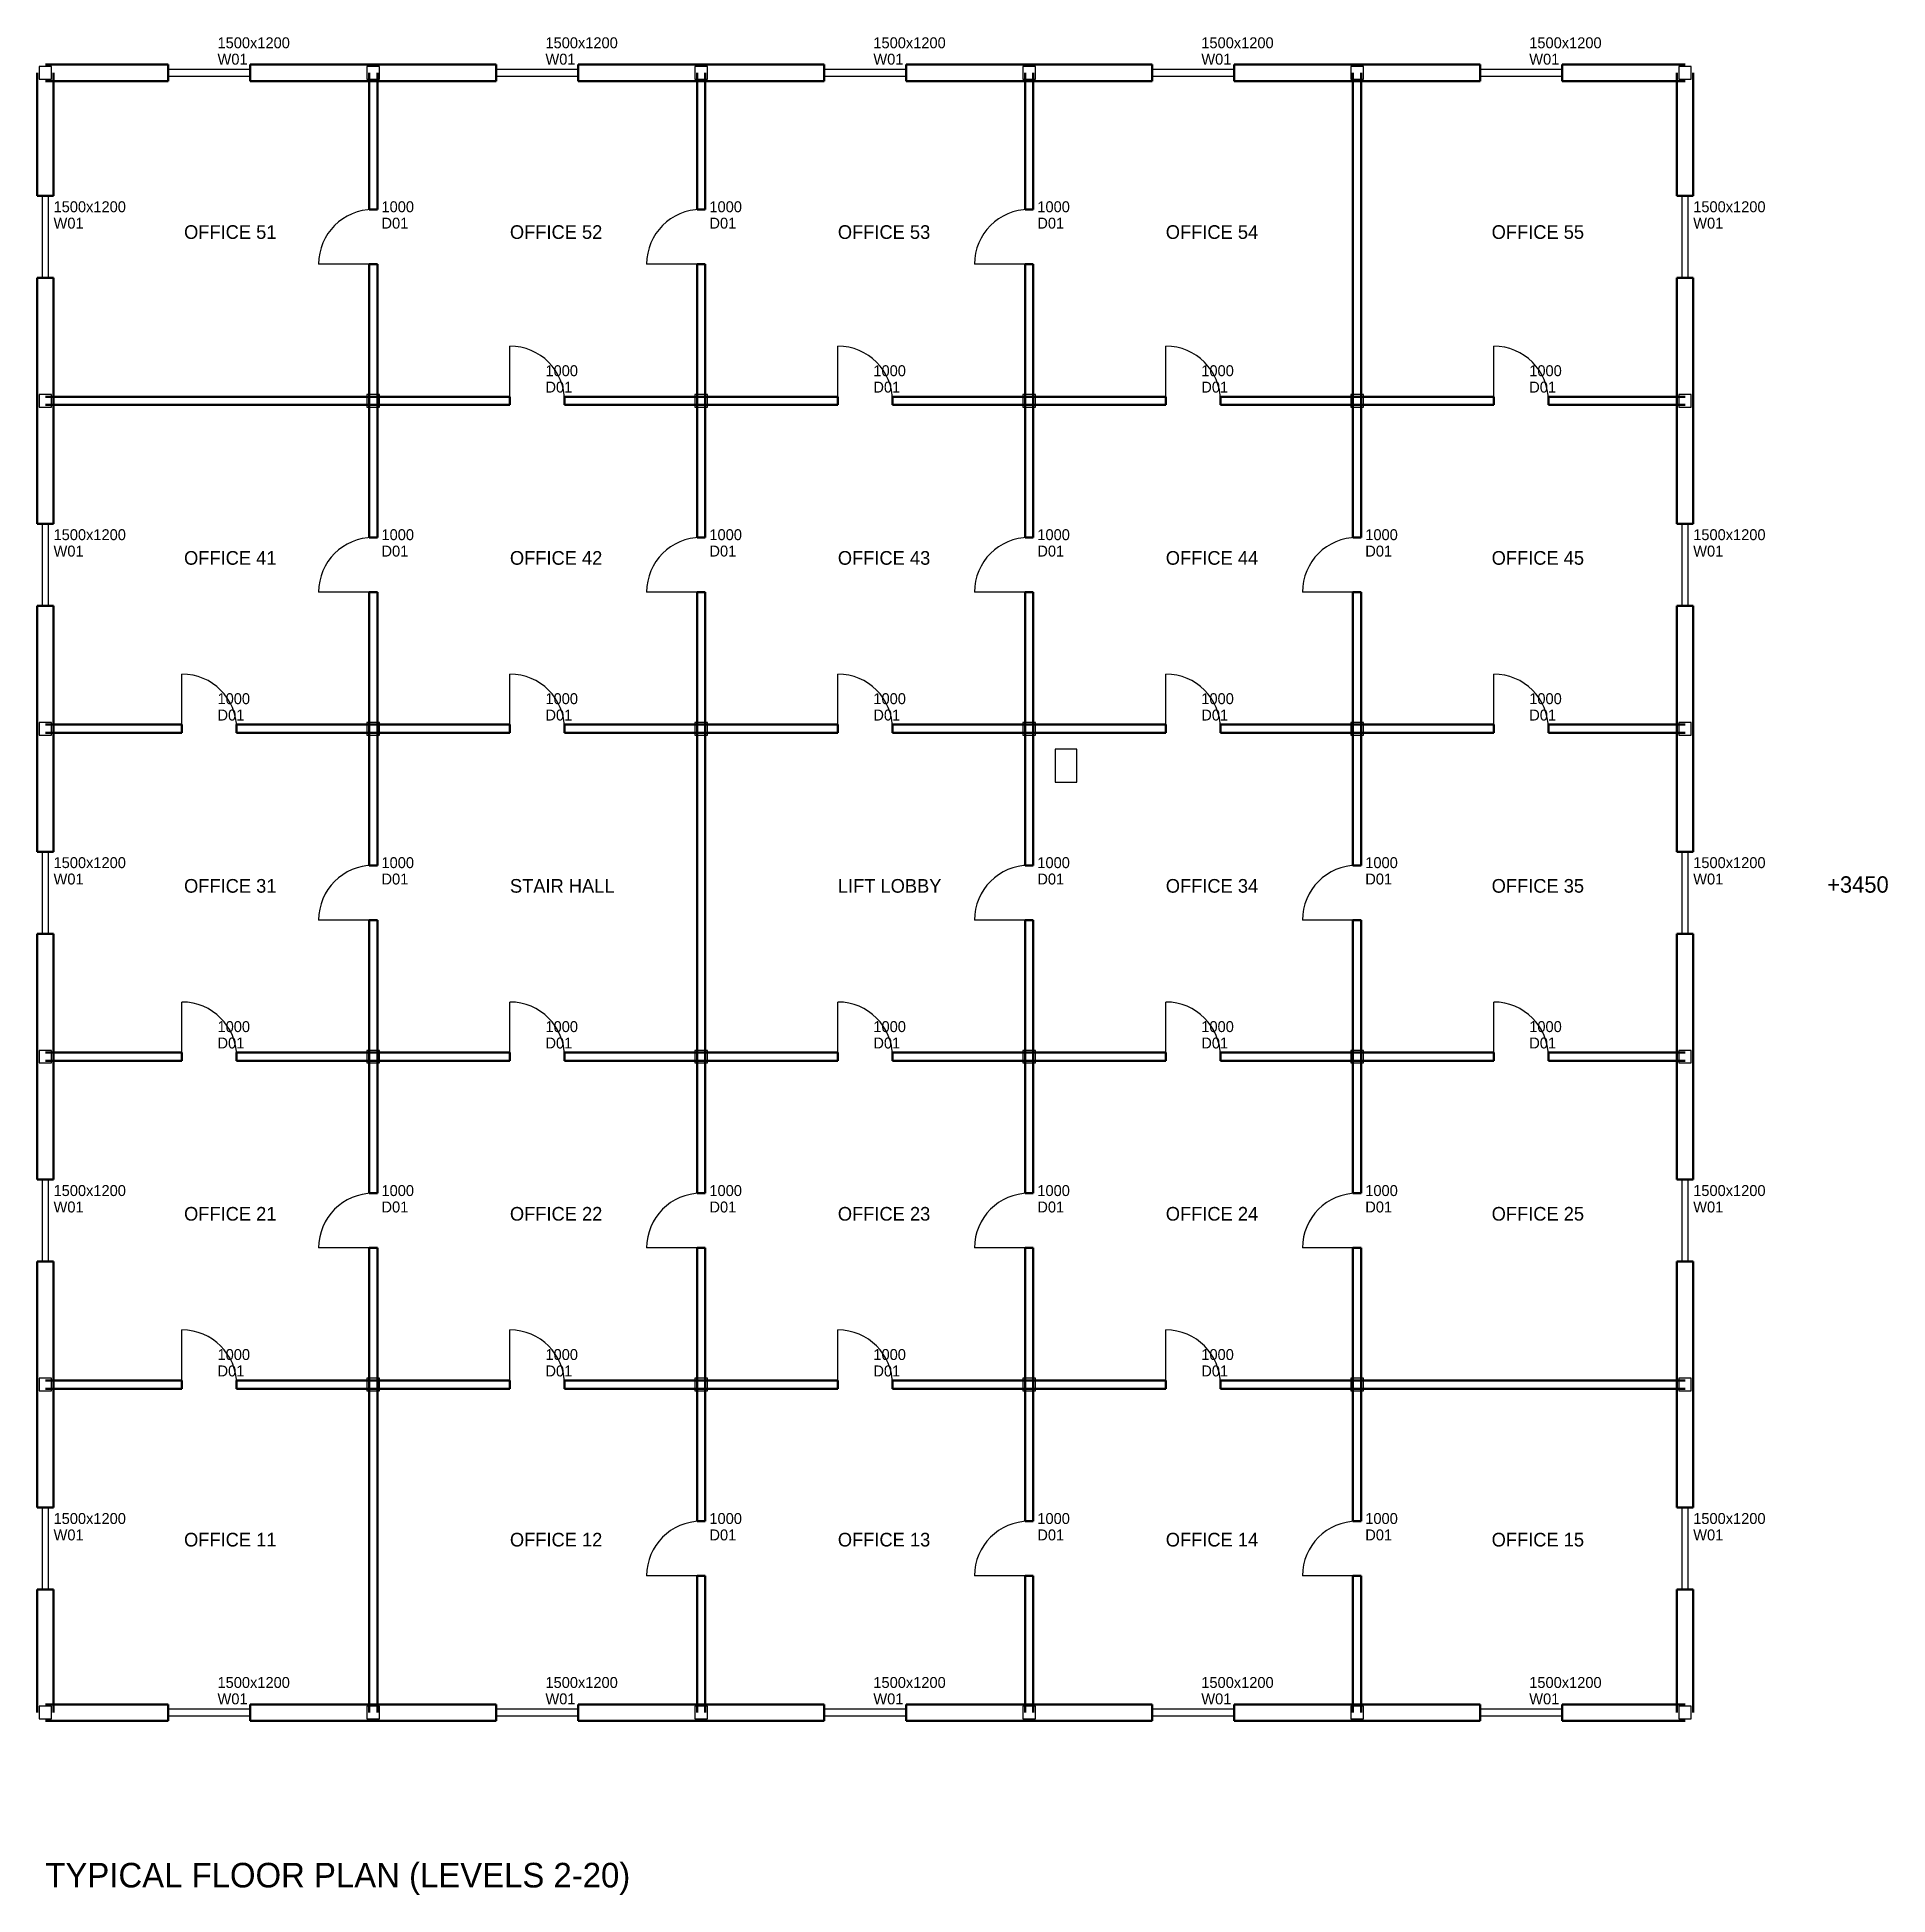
# Model space of a CAD drawing. Header units: millimetres. Extents: x -150 to 177469, y -4004 to 61200.
# Drawn here: x 41850 to 75711, y -3335 to 30653 of the extents above; entities that cross this region are included whole.
import ezdxf

# ---------------------------------------------------------------- set-up
doc = ezdxf.new("R2010")
doc.units = ezdxf.units.MM
for name, color, linetype in [('COLUMN', 5, 'CONTINUOUS'), ('DOOR', 3, 'CONTINUOUS'), ('SANITARY', 7, 'CONTINUOUS'), ('TEXT', 6, 'CONTINUOUS'), ('WALL', 4, 'CONTINUOUS'), ('WIND', 2, 'CONTINUOUS')]:
    doc.layers.add(name, color=color, linetype=linetype)

msp = doc.modelspace()

# ---------------------------------------------------------------- texts
at = {"layer": 'TEXT'}
for s, height, p in [('OFFICE 51', 250, (44538, 26962)), ('OFFICE 52', 250, (50500, 26962)), ('OFFICE 53', 250, (56500, 26962)), ('OFFICE 54', 250, (62500, 26962)), ('OFFICE 55', 250, (68462, 26962)), ('OFFICE 41', 250, (44538, 21000)), ('OFFICE 42', 250, (50500, 21000)), ('OFFICE 43', 250, (56500, 21000)), ('OFFICE 44', 250, (62500, 21000)), ('OFFICE 45', 250, (68462, 21000)), ('+3450', 300, (74600, 15000)), ('OFFICE 31', 250, (44538, 15000)), ('STAIR HALL', 250, (50500, 15000)), ('LIFT LOBBY', 250, (56500, 15000)), ('OFFICE 34', 250, (62500, 15000)), ('OFFICE 35', 250, (68462, 15000)), ('OFFICE 21', 250, (44538, 9000)), ('OFFICE 22', 250, (50500, 9000)), ('OFFICE 23', 250, (56500, 9000)), ('OFFICE 24', 250, (62500, 9000)), ('OFFICE 25', 250, (68462, 9000)), ('OFFICE 11', 250, (44538, 3038)), ('OFFICE 12', 250, (50500, 3038)), ('OFFICE 13', 250, (56500, 3038)), ('OFFICE 14', 250, (62500, 3038)), ('OFFICE 15', 250, (68462, 3038)), ('TYPICAL FLOOR PLAN (LEVELS 2-20)', 450, (42000, -3200))]:
    msp.add_text(s, height=height, dxfattribs=at).set_placement(p)

# ---------------------------------------------------------------- blocks, each defined once
blk = doc.blocks.new('WINDOW')
at = {"layer": 'WIND'}
blk.add_lwpolyline([(-750, -60), (750, -60), (750, 60), (-750, 60)], close=True, dxfattribs=at)
blk = doc.blocks.new('DOOR')
at = {"layer": 'DOOR'}
blk.add_line((-500, 0), (-500, 1000), dxfattribs=at)
blk.add_arc((-500, 0), 1000, 0, 90, dxfattribs=at)
blk = doc.blocks.new('WC-STD')
at = {"layer": 'SANITARY'}
blk.add_lwpolyline([(-200, -300), (200, -300), (200, 300), (-200, 300)], close=True, dxfattribs=at)

# ---------------------------------------------------------------- linework, layer by layer
at = {"layer": 'COLUMN'}
for points in [[(41885, 29885), (42115, 29885), (42115, 30115), (41885, 30115)], [(47885, 29885), (48115, 29885), (48115, 30115), (47885, 30115)], [(53885, 29885), (54115, 29885), (54115, 30115), (53885, 30115)], [(59885, 29885), (60115, 29885), (60115, 30115), (59885, 30115)], [(65885, 29885), (66115, 29885), (66115, 30115), (65885, 30115)], [(71885, 29885), (72115, 29885), (72115, 30115), (71885, 30115)], [(41885, 23885), (42115, 23885), (42115, 24115), (41885, 24115)], [(47885, 23885), (48115, 23885), (48115, 24115), (47885, 24115)], [(53885, 23885), (54115, 23885), (54115, 24115), (53885, 24115)], [(59885, 23885), (60115, 23885), (60115, 24115), (59885, 24115)], [(65885, 23885), (66115, 23885), (66115, 24115), (65885, 24115)], [(71885, 23885), (72115, 23885), (72115, 24115), (71885, 24115)], [(41885, 17885), (42115, 17885), (42115, 18115), (41885, 18115)], [(47885, 17885), (48115, 17885), (48115, 18115), (47885, 18115)], [(53885, 17885), (54115, 17885), (54115, 18115), (53885, 18115)], [(59885, 17885), (60115, 17885), (60115, 18115), (59885, 18115)], [(65885, 17885), (66115, 17885), (66115, 18115), (65885, 18115)], [(71885, 17885), (72115, 17885), (72115, 18115), (71885, 18115)], [(41885, 11885), (42115, 11885), (42115, 12115), (41885, 12115)], [(47885, 11885), (48115, 11885), (48115, 12115), (47885, 12115)], [(53885, 11885), (54115, 11885), (54115, 12115), (53885, 12115)], [(59885, 11885), (60115, 11885), (60115, 12115), (59885, 12115)], [(65885, 11885), (66115, 11885), (66115, 12115), (65885, 12115)], [(71885, 11885), (72115, 11885), (72115, 12115), (71885, 12115)], [(41885, 5885), (42115, 5885), (42115, 6115), (41885, 6115)], [(47885, 5885), (48115, 5885), (48115, 6115), (47885, 6115)], [(53885, 5885), (54115, 5885), (54115, 6115), (53885, 6115)], [(59885, 5885), (60115, 5885), (60115, 6115), (59885, 6115)], [(65885, 5885), (66115, 5885), (66115, 6115), (65885, 6115)], [(71885, 5885), (72115, 5885), (72115, 6115), (71885, 6115)], [(41885, -115), (42115, -115), (42115, 115), (41885, 115)], [(47885, -115), (48115, -115), (48115, 115), (47885, 115)], [(53885, -115), (54115, -115), (54115, 115), (53885, 115)], [(59885, -115), (60115, -115), (60115, 115), (59885, 115)], [(65885, -115), (66115, -115), (66115, 115), (65885, 115)], [(71885, -115), (72115, -115), (72115, 115), (71885, 115)]]:
    msp.add_lwpolyline(points, close=True, dxfattribs=at)
at = {"layer": 'WALL', "lineweight": 50}
for p, q in [((41850, 27750), (41850, 30000)), ((44250, 30150), (42000, 30150)), ((42150, 30000), (42150, 27750)), ((44250, 29850), (44250, 30150)), ((48000, 30150), (45750, 30150)), ((45750, 29850), (45750, 30150)), ((47925, 27500), (47925, 30000)), ((50250, 30150), (48000, 30150)), ((48075, 30000), (48075, 27500)), ((50250, 29850), (50250, 30150)), ((54000, 30150), (51750, 30150)), ((51750, 29850), (51750, 30150)), ((53925, 27500), (53925, 30000)), ((56250, 30150), (54000, 30150)), ((54075, 30000), (54075, 27500)), ((56250, 29850), (56250, 30150)), ((60000, 30150), (57750, 30150)), ((57750, 29850), (57750, 30150)), ((59925, 27500), (59925, 30000)), ((62250, 30150), (60000, 30150)), ((60075, 30000), (60075, 27500)), ((62250, 29850), (62250, 30150)), ((66000, 30150), (63750, 30150)), ((63750, 29850), (63750, 30150)), ((65925, 24000), (65925, 30000)), ((68250, 30150), (66000, 30150)), ((66075, 30000), (66075, 24000)), ((68250, 29850), (68250, 30150)), ((72000, 30150), (69750, 30150)), ((69750, 29850), (69750, 30150)), ((71850, 27750), (71850, 30000)), ((72150, 30000), (72150, 27750)), ((42000, 29850), (44250, 29850)), ((45750, 29850), (48000, 29850)), ((48000, 29850), (50250, 29850)), ((51750, 29850), (54000, 29850)), ((54000, 29850), (56250, 29850)), ((57750, 29850), (60000, 29850)), ((60000, 29850), (62250, 29850)), ((63750, 29850), (66000, 29850)), ((66000, 29850), (68250, 29850)), ((69750, 29850), (72000, 29850)), ((41850, 27750), (42150, 27750)), ((71850, 27750), (72150, 27750)), ((47925, 27500), (48075, 27500)), ((53925, 27500), (54075, 27500)), ((59925, 27500), (60075, 27500)), ((41850, 24000), (41850, 26250)), ((41850, 26250), (42150, 26250)), ((42150, 26250), (42150, 24000)), ((47925, 24000), (47925, 26500)), ((47925, 26500), (48075, 26500)), ((48075, 26500), (48075, 24000)), ((53925, 24000), (53925, 26500)), ((53925, 26500), (54075, 26500)), ((54075, 26500), (54075, 24000)), ((59925, 24000), (59925, 26500)), ((59925, 26500), (60075, 26500)), ((60075, 26500), (60075, 24000)), ((71850, 24000), (71850, 26250)), ((71850, 26250), (72150, 26250)), ((72150, 26250), (72150, 24000)), ((41850, 21750), (41850, 24000)), ((48000, 24075), (42000, 24075)), ((42000, 23925), (48000, 23925)), ((42150, 24000), (42150, 21750)), ((47925, 21500), (47925, 24000)), ((50500, 24075), (48000, 24075)), ((48000, 23925), (50500, 23925)), ((48075, 24000), (48075, 21500)), ((50500, 23925), (50500, 24075)), ((54000, 24075), (51500, 24075)), ((51500, 23925), (51500, 24075)), ((51500, 23925), (54000, 23925)), ((53925, 21500), (53925, 24000)), ((56500, 24075), (54000, 24075)), ((54000, 23925), (56500, 23925)), ((54075, 24000), (54075, 21500)), ((56500, 23925), (56500, 24075)), ((60000, 24075), (57500, 24075)), ((57500, 23925), (57500, 24075)), ((57500, 23925), (60000, 23925)), ((59925, 21500), (59925, 24000)), ((62500, 24075), (60000, 24075)), ((60000, 23925), (62500, 23925)), ((60075, 24000), (60075, 21500)), ((62500, 23925), (62500, 24075)), ((66000, 24075), (63500, 24075)), ((63500, 23925), (63500, 24075)), ((63500, 23925), (66000, 23925)), ((65925, 21500), (65925, 24000)), ((68500, 24075), (66000, 24075)), ((66000, 23925), (68500, 23925)), ((66075, 24000), (66075, 21500)), ((68500, 23925), (68500, 24075)), ((72000, 24075), (69500, 24075)), ((69500, 23925), (69500, 24075)), ((69500, 23925), (72000, 23925)), ((71850, 21750), (71850, 24000)), ((72150, 24000), (72150, 21750)), ((41850, 21750), (42150, 21750)), ((47925, 21500), (48075, 21500)), ((53925, 21500), (54075, 21500)), ((59925, 21500), (60075, 21500)), ((65925, 21500), (66075, 21500)), ((71850, 21750), (72150, 21750)), ((47925, 18000), (47925, 20500)), ((47925, 20500), (48075, 20500)), ((48075, 20500), (48075, 18000)), ((53925, 18000), (53925, 20500)), ((53925, 20500), (54075, 20500)), ((54075, 20500), (54075, 18000)), ((59925, 18000), (59925, 20500)), ((59925, 20500), (60075, 20500)), ((60075, 20500), (60075, 18000)), ((65925, 18000), (65925, 20500)), ((65925, 20500), (66075, 20500)), ((66075, 20500), (66075, 18000)), ((41850, 18000), (41850, 20250)), ((41850, 20250), (42150, 20250)), ((42150, 20250), (42150, 18000)), ((71850, 18000), (71850, 20250)), ((71850, 20250), (72150, 20250)), ((72150, 20250), (72150, 18000)), ((44500, 18075), (42000, 18075)), ((44500, 17925), (44500, 18075)), ((48000, 18075), (45500, 18075)), ((45500, 17925), (45500, 18075)), ((50500, 18075), (48000, 18075)), ((50500, 17925), (50500, 18075)), ((54000, 18075), (51500, 18075)), ((51500, 17925), (51500, 18075)), ((56500, 18075), (54000, 18075)), ((56500, 17925), (56500, 18075)), ((60000, 18075), (57500, 18075)), ((57500, 17925), (57500, 18075)), ((62500, 18075), (60000, 18075)), ((62500, 17925), (62500, 18075)), ((66000, 18075), (63500, 18075)), ((63500, 17925), (63500, 18075)), ((68500, 18075), (66000, 18075)), ((68500, 17925), (68500, 18075)), ((72000, 18075), (69500, 18075)), ((69500, 17925), (69500, 18075)), ((41850, 15750), (41850, 18000)), ((42000, 17925), (44500, 17925)), ((42150, 18000), (42150, 15750)), ((45500, 17925), (48000, 17925)), ((47925, 15500), (47925, 18000)), ((48000, 17925), (50500, 17925)), ((48075, 18000), (48075, 15500)), ((51500, 17925), (54000, 17925)), ((53925, 12000), (53925, 18000)), ((54000, 17925), (56500, 17925)), ((54075, 18000), (54075, 12000)), ((57500, 17925), (60000, 17925)), ((59925, 15500), (59925, 18000)), ((60000, 17925), (62500, 17925)), ((60075, 18000), (60075, 15500)), ((63500, 17925), (66000, 17925)), ((65925, 15500), (65925, 18000)), ((66000, 17925), (68500, 17925)), ((66075, 18000), (66075, 15500)), ((69500, 17925), (72000, 17925)), ((71850, 15750), (71850, 18000)), ((72150, 18000), (72150, 15750)), ((41850, 15750), (42150, 15750)), ((71850, 15750), (72150, 15750)), ((47925, 15500), (48075, 15500)), ((59925, 15500), (60075, 15500)), ((65925, 15500), (66075, 15500)), ((47925, 12000), (47925, 14500)), ((47925, 14500), (48075, 14500)), ((48075, 14500), (48075, 12000)), ((59925, 12000), (59925, 14500)), ((59925, 14500), (60075, 14500)), ((60075, 14500), (60075, 12000)), ((65925, 12000), (65925, 14500)), ((65925, 14500), (66075, 14500)), ((66075, 14500), (66075, 12000)), ((41850, 12000), (41850, 14250)), ((41850, 14250), (42150, 14250)), ((42150, 14250), (42150, 12000)), ((71850, 12000), (71850, 14250)), ((71850, 14250), (72150, 14250)), ((72150, 14250), (72150, 12000)), ((41850, 9750), (41850, 12000)), ((44500, 12075), (42000, 12075)), ((42000, 11925), (44500, 11925)), ((42150, 12000), (42150, 9750)), ((44500, 11925), (44500, 12075)), ((48000, 12075), (45500, 12075)), ((45500, 11925), (45500, 12075)), ((45500, 11925), (48000, 11925)), ((47925, 9500), (47925, 12000)), ((50500, 12075), (48000, 12075)), ((48000, 11925), (50500, 11925)), ((48075, 12000), (48075, 9500)), ((50500, 11925), (50500, 12075)), ((54000, 12075), (51500, 12075)), ((51500, 11925), (51500, 12075)), ((51500, 11925), (54000, 11925)), ((53925, 9500), (53925, 12000)), ((56500, 12075), (54000, 12075)), ((54000, 11925), (56500, 11925)), ((54075, 12000), (54075, 9500)), ((56500, 11925), (56500, 12075)), ((60000, 12075), (57500, 12075)), ((57500, 11925), (57500, 12075)), ((57500, 11925), (60000, 11925)), ((59925, 9500), (59925, 12000)), ((62500, 12075), (60000, 12075)), ((60000, 11925), (62500, 11925)), ((60075, 12000), (60075, 9500)), ((62500, 11925), (62500, 12075)), ((66000, 12075), (63500, 12075)), ((63500, 11925), (63500, 12075)), ((63500, 11925), (66000, 11925)), ((65925, 9500), (65925, 12000)), ((68500, 12075), (66000, 12075)), ((66000, 11925), (68500, 11925)), ((66075, 12000), (66075, 9500)), ((68500, 11925), (68500, 12075)), ((72000, 12075), (69500, 12075)), ((69500, 11925), (69500, 12075)), ((69500, 11925), (72000, 11925)), ((71850, 9750), (71850, 12000)), ((72150, 12000), (72150, 9750)), ((41850, 9750), (42150, 9750)), ((71850, 9750), (72150, 9750)), ((47925, 9500), (48075, 9500)), ((53925, 9500), (54075, 9500)), ((59925, 9500), (60075, 9500)), ((65925, 9500), (66075, 9500)), ((47925, 6000), (47925, 8500)), ((47925, 8500), (48075, 8500)), ((48075, 8500), (48075, 6000)), ((53925, 6000), (53925, 8500)), ((53925, 8500), (54075, 8500)), ((54075, 8500), (54075, 6000)), ((59925, 6000), (59925, 8500)), ((59925, 8500), (60075, 8500)), ((60075, 8500), (60075, 6000)), ((65925, 6000), (65925, 8500)), ((65925, 8500), (66075, 8500)), ((66075, 8500), (66075, 6000)), ((41850, 6000), (41850, 8250)), ((41850, 8250), (42150, 8250)), ((42150, 8250), (42150, 6000)), ((71850, 6000), (71850, 8250)), ((71850, 8250), (72150, 8250)), ((72150, 8250), (72150, 6000)), ((41850, 3750), (41850, 6000)), ((44500, 6075), (42000, 6075)), ((42000, 5925), (44500, 5925)), ((42150, 6000), (42150, 3750)), ((44500, 5925), (44500, 6075)), ((48000, 6075), (45500, 6075)), ((45500, 5925), (45500, 6075)), ((45500, 5925), (48000, 5925)), ((47925, 0), (47925, 6000)), ((50500, 6075), (48000, 6075)), ((48000, 5925), (50500, 5925)), ((48075, 6000), (48075, 0)), ((50500, 5925), (50500, 6075)), ((54000, 6075), (51500, 6075)), ((51500, 5925), (51500, 6075)), ((51500, 5925), (54000, 5925)), ((53925, 3500), (53925, 6000)), ((56500, 6075), (54000, 6075)), ((54000, 5925), (56500, 5925)), ((54075, 6000), (54075, 3500)), ((56500, 5925), (56500, 6075)), ((60000, 6075), (57500, 6075)), ((57500, 5925), (57500, 6075)), ((57500, 5925), (60000, 5925)), ((59925, 3500), (59925, 6000)), ((62500, 6075), (60000, 6075)), ((60000, 5925), (62500, 5925)), ((60075, 6000), (60075, 3500)), ((62500, 5925), (62500, 6075)), ((66000, 6075), (63500, 6075)), ((63500, 5925), (63500, 6075)), ((63500, 5925), (66000, 5925)), ((65925, 3500), (65925, 6000)), ((72000, 6075), (66000, 6075)), ((66000, 5925), (72000, 5925)), ((66075, 6000), (66075, 3500)), ((71850, 3750), (71850, 6000)), ((72150, 6000), (72150, 3750)), ((41850, 3750), (42150, 3750)), ((71850, 3750), (72150, 3750)), ((53925, 3500), (54075, 3500)), ((59925, 3500), (60075, 3500)), ((65925, 3500), (66075, 3500)), ((53925, 0), (53925, 2500)), ((53925, 2500), (54075, 2500)), ((54075, 2500), (54075, 0)), ((59925, 0), (59925, 2500)), ((59925, 2500), (60075, 2500)), ((60075, 2500), (60075, 0)), ((65925, 0), (65925, 2500)), ((65925, 2500), (66075, 2500)), ((66075, 2500), (66075, 0)), ((41850, 0), (41850, 2250)), ((41850, 2250), (42150, 2250)), ((42150, 2250), (42150, 0)), ((71850, 0), (71850, 2250)), ((71850, 2250), (72150, 2250)), ((72150, 2250), (72150, 0)), ((44250, 150), (42000, 150)), ((44250, -150), (44250, 150)), ((48000, 150), (45750, 150)), ((45750, -150), (45750, 150)), ((50250, 150), (48000, 150)), ((50250, -150), (50250, 150)), ((54000, 150), (51750, 150)), ((51750, -150), (51750, 150)), ((56250, 150), (54000, 150)), ((56250, -150), (56250, 150)), ((60000, 150), (57750, 150)), ((57750, -150), (57750, 150)), ((62250, 150), (60000, 150)), ((62250, -150), (62250, 150)), ((66000, 150), (63750, 150)), ((63750, -150), (63750, 150)), ((68250, 150), (66000, 150)), ((68250, -150), (68250, 150)), ((72000, 150), (69750, 150)), ((69750, -150), (69750, 150)), ((42000, -150), (44250, -150)), ((45750, -150), (48000, -150)), ((48000, -150), (50250, -150)), ((51750, -150), (54000, -150)), ((54000, -150), (56250, -150)), ((57750, -150), (60000, -150)), ((60000, -150), (62250, -150)), ((63750, -150), (66000, -150)), ((66000, -150), (68250, -150)), ((69750, -150), (72000, -150))]:
    msp.add_line(p, q, dxfattribs=at)

# ---------------------------------------------------------------- block references
at = {"layer": 'DOOR'}
ref = msp.add_blockref('DOOR', (48000, 27000), dxfattribs=dict(at, rotation=90))
ref.add_attrib('MARK', 'D01', (48150, 27150), dxfattribs={"layer": 'TEXT', "height": 200})
ref.add_attrib('WIDTH', '1000', (48150, 27450), dxfattribs={"layer": 'TEXT', "height": 200})
ref = msp.add_blockref('DOOR', (54000, 27000), dxfattribs=dict(at, rotation=90))
ref.add_attrib('MARK', 'D01', (54150, 27150), dxfattribs={"layer": 'TEXT', "height": 200})
ref.add_attrib('WIDTH', '1000', (54150, 27450), dxfattribs={"layer": 'TEXT', "height": 200})
ref = msp.add_blockref('DOOR', (60000, 27000), dxfattribs=dict(at, rotation=90))
ref.add_attrib('MARK', 'D01', (60150, 27150), dxfattribs={"layer": 'TEXT', "height": 200})
ref.add_attrib('WIDTH', '1000', (60150, 27450), dxfattribs={"layer": 'TEXT', "height": 200})
ref = msp.add_blockref('DOOR', (51000, 24000), dxfattribs=at)
ref.add_attrib('MARK', 'D01', (51150, 24150), dxfattribs={"layer": 'TEXT', "height": 200})
ref.add_attrib('WIDTH', '1000', (51150, 24450), dxfattribs={"layer": 'TEXT', "height": 200})
ref = msp.add_blockref('DOOR', (57000, 24000), dxfattribs=at)
ref.add_attrib('MARK', 'D01', (57150, 24150), dxfattribs={"layer": 'TEXT', "height": 200})
ref.add_attrib('WIDTH', '1000', (57150, 24450), dxfattribs={"layer": 'TEXT', "height": 200})
ref = msp.add_blockref('DOOR', (63000, 24000), dxfattribs=at)
ref.add_attrib('MARK', 'D01', (63150, 24150), dxfattribs={"layer": 'TEXT', "height": 200})
ref.add_attrib('WIDTH', '1000', (63150, 24450), dxfattribs={"layer": 'TEXT', "height": 200})
ref = msp.add_blockref('DOOR', (69000, 24000), dxfattribs=at)
ref.add_attrib('MARK', 'D01', (69150, 24150), dxfattribs={"layer": 'TEXT', "height": 200})
ref.add_attrib('WIDTH', '1000', (69150, 24450), dxfattribs={"layer": 'TEXT', "height": 200})
ref = msp.add_blockref('DOOR', (48000, 21000), dxfattribs=dict(at, rotation=90))
ref.add_attrib('MARK', 'D01', (48150, 21150), dxfattribs={"layer": 'TEXT', "height": 200})
ref.add_attrib('WIDTH', '1000', (48150, 21450), dxfattribs={"layer": 'TEXT', "height": 200})
ref = msp.add_blockref('DOOR', (54000, 21000), dxfattribs=dict(at, rotation=90))
ref.add_attrib('MARK', 'D01', (54150, 21150), dxfattribs={"layer": 'TEXT', "height": 200})
ref.add_attrib('WIDTH', '1000', (54150, 21450), dxfattribs={"layer": 'TEXT', "height": 200})
ref = msp.add_blockref('DOOR', (60000, 21000), dxfattribs=dict(at, rotation=90))
ref.add_attrib('MARK', 'D01', (60150, 21150), dxfattribs={"layer": 'TEXT', "height": 200})
ref.add_attrib('WIDTH', '1000', (60150, 21450), dxfattribs={"layer": 'TEXT', "height": 200})
ref = msp.add_blockref('DOOR', (66000, 21000), dxfattribs=dict(at, rotation=90))
ref.add_attrib('MARK', 'D01', (66150, 21150), dxfattribs={"layer": 'TEXT', "height": 200})
ref.add_attrib('WIDTH', '1000', (66150, 21450), dxfattribs={"layer": 'TEXT', "height": 200})
ref = msp.add_blockref('DOOR', (45000, 18000), dxfattribs=at)
ref.add_attrib('MARK', 'D01', (45150, 18150), dxfattribs={"layer": 'TEXT', "height": 200})
ref.add_attrib('WIDTH', '1000', (45150, 18450), dxfattribs={"layer": 'TEXT', "height": 200})
ref = msp.add_blockref('DOOR', (51000, 18000), dxfattribs=at)
ref.add_attrib('MARK', 'D01', (51150, 18150), dxfattribs={"layer": 'TEXT', "height": 200})
ref.add_attrib('WIDTH', '1000', (51150, 18450), dxfattribs={"layer": 'TEXT', "height": 200})
ref = msp.add_blockref('DOOR', (57000, 18000), dxfattribs=at)
ref.add_attrib('MARK', 'D01', (57150, 18150), dxfattribs={"layer": 'TEXT', "height": 200})
ref.add_attrib('WIDTH', '1000', (57150, 18450), dxfattribs={"layer": 'TEXT', "height": 200})
ref = msp.add_blockref('DOOR', (63000, 18000), dxfattribs=at)
ref.add_attrib('MARK', 'D01', (63150, 18150), dxfattribs={"layer": 'TEXT', "height": 200})
ref.add_attrib('WIDTH', '1000', (63150, 18450), dxfattribs={"layer": 'TEXT', "height": 200})
ref = msp.add_blockref('DOOR', (69000, 18000), dxfattribs=at)
ref.add_attrib('MARK', 'D01', (69150, 18150), dxfattribs={"layer": 'TEXT', "height": 200})
ref.add_attrib('WIDTH', '1000', (69150, 18450), dxfattribs={"layer": 'TEXT', "height": 200})
ref = msp.add_blockref('DOOR', (48000, 15000), dxfattribs=dict(at, rotation=90))
ref.add_attrib('MARK', 'D01', (48150, 15150), dxfattribs={"layer": 'TEXT', "height": 200})
ref.add_attrib('WIDTH', '1000', (48150, 15450), dxfattribs={"layer": 'TEXT', "height": 200})
ref = msp.add_blockref('DOOR', (60000, 15000), dxfattribs=dict(at, rotation=90))
ref.add_attrib('MARK', 'D01', (60150, 15150), dxfattribs={"layer": 'TEXT', "height": 200})
ref.add_attrib('WIDTH', '1000', (60150, 15450), dxfattribs={"layer": 'TEXT', "height": 200})
ref = msp.add_blockref('DOOR', (66000, 15000), dxfattribs=dict(at, rotation=90))
ref.add_attrib('MARK', 'D01', (66150, 15150), dxfattribs={"layer": 'TEXT', "height": 200})
ref.add_attrib('WIDTH', '1000', (66150, 15450), dxfattribs={"layer": 'TEXT', "height": 200})
ref = msp.add_blockref('DOOR', (45000, 12000), dxfattribs=at)
ref.add_attrib('MARK', 'D01', (45150, 12150), dxfattribs={"layer": 'TEXT', "height": 200})
ref.add_attrib('WIDTH', '1000', (45150, 12450), dxfattribs={"layer": 'TEXT', "height": 200})
ref = msp.add_blockref('DOOR', (51000, 12000), dxfattribs=at)
ref.add_attrib('MARK', 'D01', (51150, 12150), dxfattribs={"layer": 'TEXT', "height": 200})
ref.add_attrib('WIDTH', '1000', (51150, 12450), dxfattribs={"layer": 'TEXT', "height": 200})
ref = msp.add_blockref('DOOR', (57000, 12000), dxfattribs=at)
ref.add_attrib('MARK', 'D01', (57150, 12150), dxfattribs={"layer": 'TEXT', "height": 200})
ref.add_attrib('WIDTH', '1000', (57150, 12450), dxfattribs={"layer": 'TEXT', "height": 200})
ref = msp.add_blockref('DOOR', (63000, 12000), dxfattribs=at)
ref.add_attrib('MARK', 'D01', (63150, 12150), dxfattribs={"layer": 'TEXT', "height": 200})
ref.add_attrib('WIDTH', '1000', (63150, 12450), dxfattribs={"layer": 'TEXT', "height": 200})
ref = msp.add_blockref('DOOR', (69000, 12000), dxfattribs=at)
ref.add_attrib('MARK', 'D01', (69150, 12150), dxfattribs={"layer": 'TEXT', "height": 200})
ref.add_attrib('WIDTH', '1000', (69150, 12450), dxfattribs={"layer": 'TEXT', "height": 200})
ref = msp.add_blockref('DOOR', (48000, 9000), dxfattribs=dict(at, rotation=90))
ref.add_attrib('MARK', 'D01', (48150, 9150), dxfattribs={"layer": 'TEXT', "height": 200})
ref.add_attrib('WIDTH', '1000', (48150, 9450), dxfattribs={"layer": 'TEXT', "height": 200})
ref = msp.add_blockref('DOOR', (54000, 9000), dxfattribs=dict(at, rotation=90))
ref.add_attrib('MARK', 'D01', (54150, 9150), dxfattribs={"layer": 'TEXT', "height": 200})
ref.add_attrib('WIDTH', '1000', (54150, 9450), dxfattribs={"layer": 'TEXT', "height": 200})
ref = msp.add_blockref('DOOR', (60000, 9000), dxfattribs=dict(at, rotation=90))
ref.add_attrib('MARK', 'D01', (60150, 9150), dxfattribs={"layer": 'TEXT', "height": 200})
ref.add_attrib('WIDTH', '1000', (60150, 9450), dxfattribs={"layer": 'TEXT', "height": 200})
ref = msp.add_blockref('DOOR', (66000, 9000), dxfattribs=dict(at, rotation=90))
ref.add_attrib('MARK', 'D01', (66150, 9150), dxfattribs={"layer": 'TEXT', "height": 200})
ref.add_attrib('WIDTH', '1000', (66150, 9450), dxfattribs={"layer": 'TEXT', "height": 200})
ref = msp.add_blockref('DOOR', (45000, 6000), dxfattribs=at)
ref.add_attrib('MARK', 'D01', (45150, 6150), dxfattribs={"layer": 'TEXT', "height": 200})
ref.add_attrib('WIDTH', '1000', (45150, 6450), dxfattribs={"layer": 'TEXT', "height": 200})
ref = msp.add_blockref('DOOR', (51000, 6000), dxfattribs=at)
ref.add_attrib('MARK', 'D01', (51150, 6150), dxfattribs={"layer": 'TEXT', "height": 200})
ref.add_attrib('WIDTH', '1000', (51150, 6450), dxfattribs={"layer": 'TEXT', "height": 200})
ref = msp.add_blockref('DOOR', (57000, 6000), dxfattribs=at)
ref.add_attrib('MARK', 'D01', (57150, 6150), dxfattribs={"layer": 'TEXT', "height": 200})
ref.add_attrib('WIDTH', '1000', (57150, 6450), dxfattribs={"layer": 'TEXT', "height": 200})
ref = msp.add_blockref('DOOR', (63000, 6000), dxfattribs=at)
ref.add_attrib('MARK', 'D01', (63150, 6150), dxfattribs={"layer": 'TEXT', "height": 200})
ref.add_attrib('WIDTH', '1000', (63150, 6450), dxfattribs={"layer": 'TEXT', "height": 200})
ref = msp.add_blockref('DOOR', (54000, 3000), dxfattribs=dict(at, rotation=90))
ref.add_attrib('MARK', 'D01', (54150, 3150), dxfattribs={"layer": 'TEXT', "height": 200})
ref.add_attrib('WIDTH', '1000', (54150, 3450), dxfattribs={"layer": 'TEXT', "height": 200})
ref = msp.add_blockref('DOOR', (60000, 3000), dxfattribs=dict(at, rotation=90))
ref.add_attrib('MARK', 'D01', (60150, 3150), dxfattribs={"layer": 'TEXT', "height": 200})
ref.add_attrib('WIDTH', '1000', (60150, 3450), dxfattribs={"layer": 'TEXT', "height": 200})
ref = msp.add_blockref('DOOR', (66000, 3000), dxfattribs=dict(at, rotation=90))
ref.add_attrib('MARK', 'D01', (66150, 3150), dxfattribs={"layer": 'TEXT', "height": 200})
ref.add_attrib('WIDTH', '1000', (66150, 3450), dxfattribs={"layer": 'TEXT', "height": 200})
at = {"layer": 'SANITARY'}
msp.add_blockref('WC-STD', (60675, 17325), dxfattribs=at)
at = {"layer": 'WIND'}
ref = msp.add_blockref('WINDOW', (45000, 30000), dxfattribs=at)
ref.add_attrib('MARK', 'W01', (45150, 30150), dxfattribs={"layer": 'TEXT', "height": 200})
ref.add_attrib('SIZE', '1500x1200', (45150, 30450), dxfattribs={"layer": 'TEXT', "height": 200})
ref = msp.add_blockref('WINDOW', (51000, 30000), dxfattribs=at)
ref.add_attrib('MARK', 'W01', (51150, 30150), dxfattribs={"layer": 'TEXT', "height": 200})
ref.add_attrib('SIZE', '1500x1200', (51150, 30450), dxfattribs={"layer": 'TEXT', "height": 200})
ref = msp.add_blockref('WINDOW', (57000, 30000), dxfattribs=at)
ref.add_attrib('MARK', 'W01', (57150, 30150), dxfattribs={"layer": 'TEXT', "height": 200})
ref.add_attrib('SIZE', '1500x1200', (57150, 30450), dxfattribs={"layer": 'TEXT', "height": 200})
ref = msp.add_blockref('WINDOW', (63000, 30000), dxfattribs=at)
ref.add_attrib('MARK', 'W01', (63150, 30150), dxfattribs={"layer": 'TEXT', "height": 200})
ref.add_attrib('SIZE', '1500x1200', (63150, 30450), dxfattribs={"layer": 'TEXT', "height": 200})
ref = msp.add_blockref('WINDOW', (69000, 30000), dxfattribs=at)
ref.add_attrib('MARK', 'W01', (69150, 30150), dxfattribs={"layer": 'TEXT', "height": 200})
ref.add_attrib('SIZE', '1500x1200', (69150, 30450), dxfattribs={"layer": 'TEXT', "height": 200})
ref = msp.add_blockref('WINDOW', (42000, 27000), dxfattribs=dict(at, rotation=90))
ref.add_attrib('MARK', 'W01', (42150, 27150), dxfattribs={"layer": 'TEXT', "height": 200})
ref.add_attrib('SIZE', '1500x1200', (42150, 27450), dxfattribs={"layer": 'TEXT', "height": 200})
ref = msp.add_blockref('WINDOW', (72000, 27000), dxfattribs=dict(at, rotation=90))
ref.add_attrib('MARK', 'W01', (72150, 27150), dxfattribs={"layer": 'TEXT', "height": 200})
ref.add_attrib('SIZE', '1500x1200', (72150, 27450), dxfattribs={"layer": 'TEXT', "height": 200})
ref = msp.add_blockref('WINDOW', (42000, 21000), dxfattribs=dict(at, rotation=90))
ref.add_attrib('MARK', 'W01', (42150, 21150), dxfattribs={"layer": 'TEXT', "height": 200})
ref.add_attrib('SIZE', '1500x1200', (42150, 21450), dxfattribs={"layer": 'TEXT', "height": 200})
ref = msp.add_blockref('WINDOW', (72000, 21000), dxfattribs=dict(at, rotation=90))
ref.add_attrib('MARK', 'W01', (72150, 21150), dxfattribs={"layer": 'TEXT', "height": 200})
ref.add_attrib('SIZE', '1500x1200', (72150, 21450), dxfattribs={"layer": 'TEXT', "height": 200})
ref = msp.add_blockref('WINDOW', (42000, 15000), dxfattribs=dict(at, rotation=90))
ref.add_attrib('MARK', 'W01', (42150, 15150), dxfattribs={"layer": 'TEXT', "height": 200})
ref.add_attrib('SIZE', '1500x1200', (42150, 15450), dxfattribs={"layer": 'TEXT', "height": 200})
ref = msp.add_blockref('WINDOW', (72000, 15000), dxfattribs=dict(at, rotation=90))
ref.add_attrib('MARK', 'W01', (72150, 15150), dxfattribs={"layer": 'TEXT', "height": 200})
ref.add_attrib('SIZE', '1500x1200', (72150, 15450), dxfattribs={"layer": 'TEXT', "height": 200})
ref = msp.add_blockref('WINDOW', (42000, 9000), dxfattribs=dict(at, rotation=90))
ref.add_attrib('MARK', 'W01', (42150, 9150), dxfattribs={"layer": 'TEXT', "height": 200})
ref.add_attrib('SIZE', '1500x1200', (42150, 9450), dxfattribs={"layer": 'TEXT', "height": 200})
ref = msp.add_blockref('WINDOW', (72000, 9000), dxfattribs=dict(at, rotation=90))
ref.add_attrib('MARK', 'W01', (72150, 9150), dxfattribs={"layer": 'TEXT', "height": 200})
ref.add_attrib('SIZE', '1500x1200', (72150, 9450), dxfattribs={"layer": 'TEXT', "height": 200})
ref = msp.add_blockref('WINDOW', (42000, 3000), dxfattribs=dict(at, rotation=90))
ref.add_attrib('MARK', 'W01', (42150, 3150), dxfattribs={"layer": 'TEXT', "height": 200})
ref.add_attrib('SIZE', '1500x1200', (42150, 3450), dxfattribs={"layer": 'TEXT', "height": 200})
ref = msp.add_blockref('WINDOW', (72000, 3000), dxfattribs=dict(at, rotation=90))
ref.add_attrib('MARK', 'W01', (72150, 3150), dxfattribs={"layer": 'TEXT', "height": 200})
ref.add_attrib('SIZE', '1500x1200', (72150, 3450), dxfattribs={"layer": 'TEXT', "height": 200})
ref = msp.add_blockref('WINDOW', (45000, 0), dxfattribs=at)
ref.add_attrib('MARK', 'W01', (45150, 150), dxfattribs={"layer": 'TEXT', "height": 200})
ref.add_attrib('SIZE', '1500x1200', (45150, 450), dxfattribs={"layer": 'TEXT', "height": 200})
ref = msp.add_blockref('WINDOW', (51000, 0), dxfattribs=at)
ref.add_attrib('MARK', 'W01', (51150, 150), dxfattribs={"layer": 'TEXT', "height": 200})
ref.add_attrib('SIZE', '1500x1200', (51150, 450), dxfattribs={"layer": 'TEXT', "height": 200})
ref = msp.add_blockref('WINDOW', (57000, 0), dxfattribs=at)
ref.add_attrib('MARK', 'W01', (57150, 150), dxfattribs={"layer": 'TEXT', "height": 200})
ref.add_attrib('SIZE', '1500x1200', (57150, 450), dxfattribs={"layer": 'TEXT', "height": 200})
ref = msp.add_blockref('WINDOW', (63000, 0), dxfattribs=at)
ref.add_attrib('MARK', 'W01', (63150, 150), dxfattribs={"layer": 'TEXT', "height": 200})
ref.add_attrib('SIZE', '1500x1200', (63150, 450), dxfattribs={"layer": 'TEXT', "height": 200})
ref = msp.add_blockref('WINDOW', (69000, 0), dxfattribs=at)
ref.add_attrib('MARK', 'W01', (69150, 150), dxfattribs={"layer": 'TEXT', "height": 200})
ref.add_attrib('SIZE', '1500x1200', (69150, 450), dxfattribs={"layer": 'TEXT', "height": 200})

msp.set_redraw_order([(e.dxf.handle, doc.entitydb.next_handle()) for e in msp.query("TEXT MTEXT ATTDEF DIMENSION ARC_DIMENSION")])  # texts and dimensions are drawn at this point

doc.saveas('drawing.dxf')
